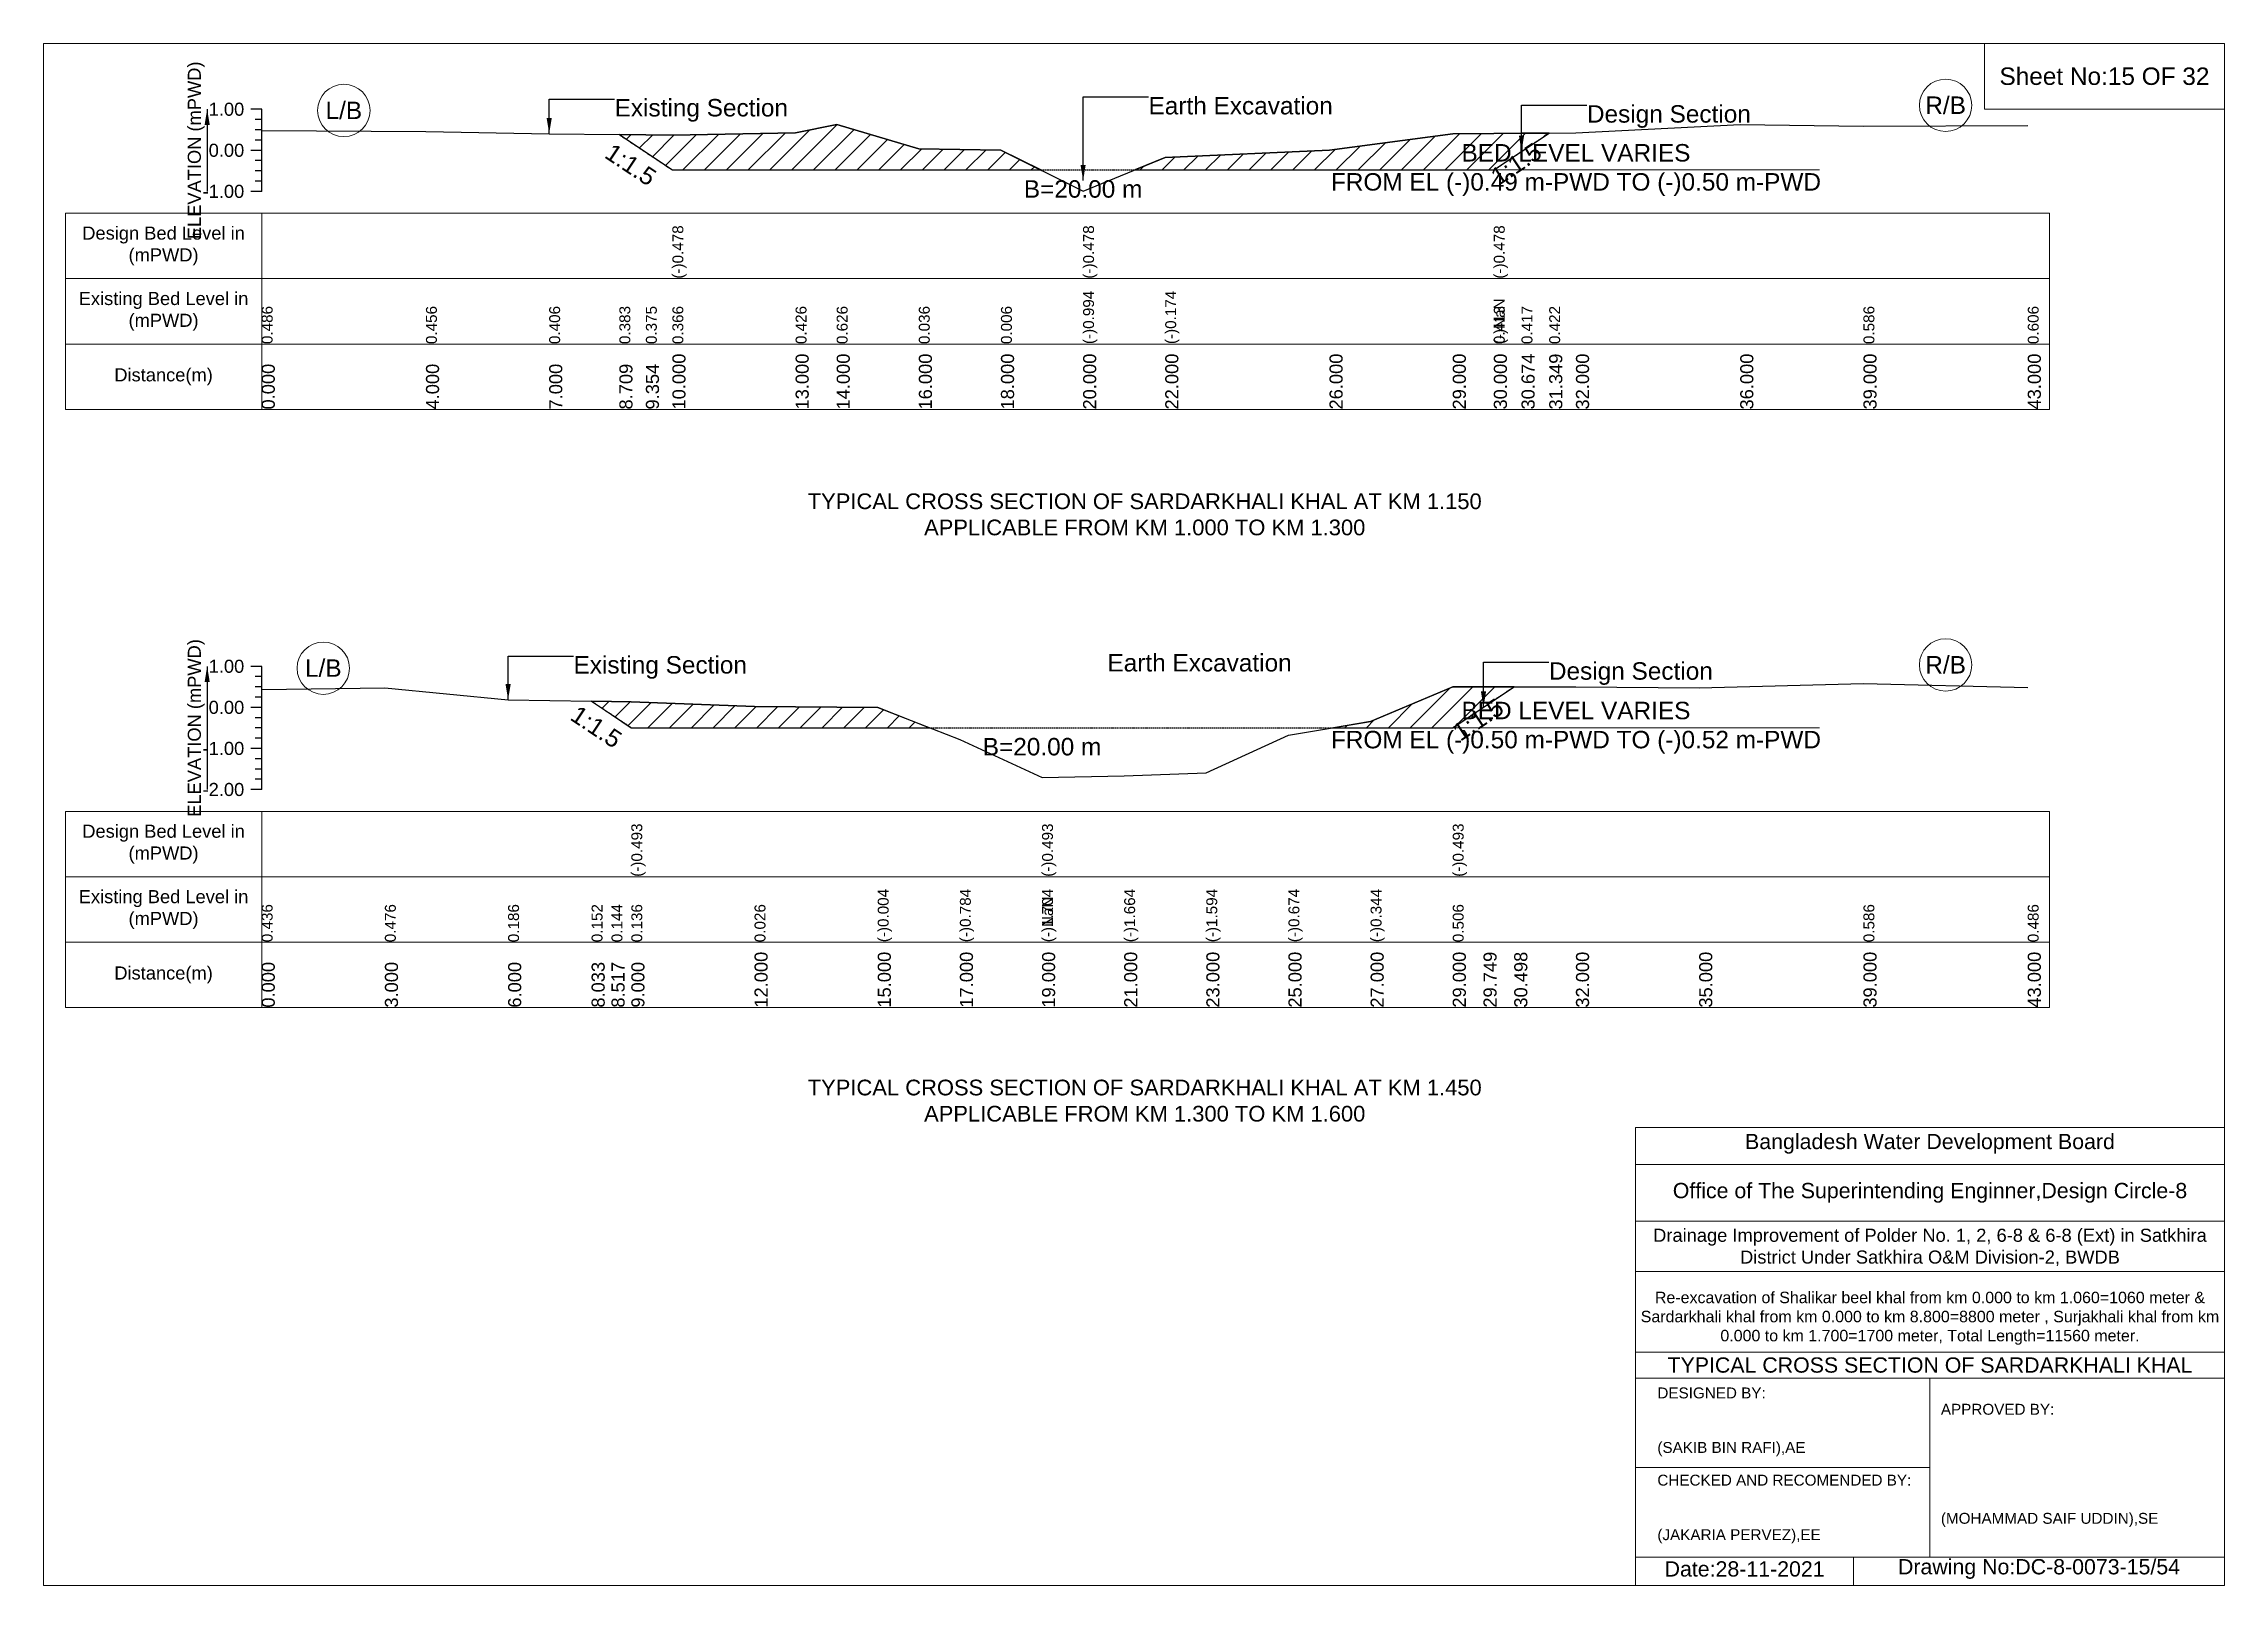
# Model space of a CAD drawing. Header units: inches. Extents: x 93000 to 416000, y -4242 to 0.
# Drawn here: x 240000 to 246000, y -4242 to 0 of the extents above; entities that cross this region are included whole.
import ezdxf

# ---------------------------------------------------------------- set-up
doc = ezdxf.new("R2010")
doc.units = ezdxf.units.IN
doc.header["$LTSCALE"] = 7
doc.header["$MEASUREMENT"] = 0
doc.linetypes.add('DASHED', pattern=[0.75, 0.5, -0.25])
for name, color, linetype, lineweight in [('Cross section Data Border', 7, 'Continuous', 9), ('Cross Section Labels', 7, 'Continuous', 9), ('Design_Bed_Level for Xsection', 7, 'DASHED', 25), ('Existing_Bed_Level for Xsection', 7, 'Continuous', 25), ('Long Section Labels', 7, 'Continuous', 9)]:
    doc.layers.add(name, color=color, linetype=linetype, lineweight=lineweight)
doc.styles.get("Standard").update_dxf_attribs({"font": 'arial.ttf'})
doc.dimstyles.get("Standard").update_dxf_attribs({"dimtxt": 0.18, "dimasz": 0.18, "dimexe": 0.18, "dimexo": 0.0625, "dimgap": 0.09, "dimtad": 0, "dimtih": 1, "dimtoh": 1, "dimdec": 4, "dimzin": 0, "dimdsep": 46, "dimtxsty": 'Standard', "dimcen": 0.09, "dimadec": 0, "dimazin": 0, "dimtfac": 1, "dimtdec": 4, "dimtofl": 0, "dimtmove": 0, "dimatfit": 3, "dimfxl": 0, "dimtolj": 1, "dimtzin": 0, "dimarcsym": 0})

msp = doc.modelspace()

# ---------------------------------------------------------------- texts
at = {"layer": 'Cross section Data Border', "attachment_point": 5}
for s, insert, char_height in [('Sheet No:15 OF 32', (245670, -90), 48), ('Bangladesh Water Development Board', (245190, -3027), 42), ('Office of The Superintending Enginner,Design Circle-8', (245190, -3162), 42)]:
    msp.add_mtext(s, dxfattribs=dict(at, insert=insert, char_height=char_height))
at = {"layer": 'Cross section Data Border'}
for s, insert, char_height, width, attachment_point in [('Design Bed Level in (mPWD)', (240330, -556.7), 36, 480, 5), ('Existing Bed Level in (mPWD)', (240330, -736.7), 36, 480, 5), ('Distance(m)', (240330, -916.7), 36, 480, 5), ('Design Bed Level in (mPWD)', (240330, -2202.4), 36, 480, 5), ('Existing Bed Level in (mPWD)', (240330, -2382.4), 36, 480, 5), ('Distance(m)', (240330, -2562.4), 36, 480, 5), ('Drainage Improvement of Polder No. 1, 2, 6-8 & 6-8 (Ext) in Satkhira District Under Satkhira O&M Division-2, BWDB', (245190, -3312), 36, 1680, 5), ('Re-excavation of Shalikar beel khal from km 0.000 to km 1.060=1060 meter & Sardarkhali khal from km 0.000 to km 8.800=8800 meter , Surjakhali khal from km 0.000 to km 1.700=1700 meter, Total Length=11560 meter.', (245190, -3507), 31.4683, 1620, 5), ('TYPICAL CROSS SECTION OF SARDARKHALI KHAL', (245190, -3636), 42, 1680, 5), ('DESIGNED BY:\\P\\P\\P(SAKIB BIN RAFI),AE', (244440, -3792), 30, 840, 4), ('APPROVED BY:\\P\\P\\P\\P\\P\\P(MOHAMMAD SAIF UDDIN),SE', (245220, -3912), 30, 840, 4), ('CHECKED AND RECOMENDED BY:\\P\\P\\P(JAKARIA PERVEZ),EE', (244440, -4032), 30, 840, 4), ('Date:28-11-2021', (244680, -4197), 42, 840, 5), ('Drawing No:DC-8-0073-15/54', (245490, -4197), 42, 1320, 5)]:
    msp.add_mtext(s, dxfattribs=dict(at, insert=insert, char_height=char_height, width=width, attachment_point=attachment_point))
at = {"layer": 'Cross Section Labels'}
for s, insert, char_height, attachment_point in [('L/B', (240826, -184), 48, 5), ('Existing Section', (241571, -152.4), 48, 1), ('Earth Excavation', (243040, -146.8), 48, 1), ('Design Section', (244246.2, -169.4), 48, 1), ('R/B', (245233, -169.8), 48, 5), ('BED LEVEL VARIES \\PFROM EL (-)0.49 m-PWD TO (-)0.50 m-PWD', (244216, -347.6), 48, 5), ('B=20.00 m', (242860, -375.9), 48, 2), ('TYPICAL CROSS SECTION OF SARDARKHALI KHAL AT KM 1.150\\PAPPLICABLE FROM KM 1.000 TO KM 1.300', (243029.5, -1295.5), 43.2, 5), ('Earth Excavation', (242927, -1679.5), 48, 1), ('L/B', (240769.5, -1718.4), 48, 5), ('Existing Section', (241458, -1685.2), 48, 1), ('Design Section', (244141.6, -1702.1), 48, 1), ('R/B', (245233, -1709.4), 48, 5), ('BED LEVEL VARIES \\PFROM EL (-)0.50 m-PWD TO (-)0.52 m-PWD', (244216, -1882.1), 48, 5), ('B=20.00 m', (242747, -1910.4), 48, 2), ('TYPICAL CROSS SECTION OF SARDARKHALI KHAL AT KM 1.450\\PAPPLICABLE FROM KM 1.300 TO KM 1.600', (243029.5, -2908.5), 43.2, 5)]:
    msp.add_mtext(s, dxfattribs=dict(at, insert=insert, char_height=char_height, attachment_point=attachment_point))
at = {"layer": 'Cross Section Labels', "char_height": 48, "attachment_point": 2}
for insert, rotation in [((241628.8, -313.1), 326.30993), ((244038, -311), 33.69007), ((241534.1, -1859.8), 326.30993), ((243933.4, -1839.8), 33.69007)]:
    msp.add_mtext('1:1.5', dxfattribs=dict(at, insert=insert, rotation=rotation))
at = {"layer": 'Existing_Bed_Level for Xsection', "char_height": 36, "attachment_point": 5, "rotation": 90}
for insert in [(240420, -293.7), (240420, -1882.9)]:
    msp.add_mtext('ELEVATION (mPWD)', dxfattribs=dict(at, insert=insert))
at = {"layer": 'Existing_Bed_Level for Xsection', "char_height": 36, "attachment_point": 6}
for s, insert in [('1.00', (240552, -180.7)), ('0.00', (240552, -293.7)), ('-1.00', (240552, -406.7)), ('1.00', (240552, -1713.4)), ('0.00', (240552, -1826.4)), ('-1.00', (240552, -1939.4)), ('-2.00', (240552, -2052.4))]:
    msp.add_mtext(s, dxfattribs=dict(at, insert=insert))
at = {"layer": 'Long Section Labels', "attachment_point": 1, "rotation": 90}
for s, insert, char_height in [('(-)0.478', (241730, -646.7), 30), ('(-)0.478', (242860, -646.7), 30), ('(-)0.478', (243990, -646.7), 30), ('(-)0.994', (242860, -826.7), 30), ('(-)0.994', (242860, -826.7), 30), ('(-)0.994', (242860, -826.7), 30), ('(-)0.174', (243086, -826.7), 30), ('(-)NaN', (243990, -826.7), 30), ('0.486', (240600, -826.7), 30), ('0.456', (241052, -826.7), 30), ('0.406', (241391, -826.7), 30), ('0.406', (241391, -826.7), 30), ('0.383', (241584.1, -826.7), 30), ('0.375', (241657.1, -826.7), 30), ('0.366', (241730, -826.7), 30), ('0.366', (241730, -826.7), 30), ('0.366', (241730, -826.7), 30), ('0.426', (242069, -826.7), 30), ('0.426', (242069, -826.7), 30), ('0.626', (242182, -826.7), 30), ('0.626', (242182, -826.7), 30), ('0.036', (242408, -826.7), 30), ('0.006', (242634, -826.7), 30), ('0.006', (242634, -826.7), 30), ('0.413', (243990, -826.7), 30), ('0.413', (243990, -826.7), 30), ('0.417', (244066.2, -826.7), 30), ('0.422', (244142.4, -826.7), 30), ('0.586', (245007, -826.7), 30), ('0.606', (245459, -826.7), 30), ('0.000', (240600, -1006.7), 36), ('4.000', (241052, -1006.7), 36), ('7.000', (241391, -1006.7), 36), ('8.709', (241584.1, -1006.7), 36), ('9.354', (241657.1, -1006.7), 36), ('10.000', (241730, -1006.7), 36), ('10.000', (241730, -1006.7), 36), ('10.000', (241730, -1006.7), 36), ('13.000', (242069, -1006.7), 36), ('14.000', (242182, -1006.7), 36), ('16.000', (242408, -1006.7), 36), ('18.000', (242634, -1006.7), 36), ('20.000', (242860, -1006.7), 36), ('20.000', (242860, -1006.7), 36), ('20.000', (242860, -1006.7), 36), ('22.000', (243086, -1006.7), 36), ('26.000', (243538, -1006.7), 36), ('29.000', (243877, -1006.7), 36), ('30.000', (243990, -1006.7), 36), ('30.000', (243990, -1006.7), 36), ('30.000', (243990, -1006.7), 36), ('30.674', (244066.2, -1006.7), 36), ('31.349', (244142.4, -1006.7), 36), ('32.000', (244216, -1006.7), 36), ('36.000', (244668, -1006.7), 36), ('39.000', (245007, -1006.7), 36), ('43.000', (245459, -1006.7), 36), ('(-)0.493', (241617, -2292.4), 30), ('(-)0.493', (242747, -2292.4), 30), ('(-)0.493', (243877, -2292.4), 30), ('(-)0.004', (242295, -2472.4), 30), ('(-)0.784', (242521, -2472.4), 30), ('(-)1.704', (242747, -2472.4), 30), ('(-)1.704', (242747, -2472.4), 30), ('(-)1.664', (242973, -2472.4), 30), ('(-)1.594', (243199, -2472.4), 30), ('(-)0.674', (243425, -2472.4), 30), ('(-)0.344', (243651, -2472.4), 30), ('0.436', (240600, -2472.4), 30), ('0.476', (240939, -2472.4), 30), ('0.476', (240939, -2472.4), 30), ('0.186', (241278, -2472.4), 30), ('0.152', (241507.7, -2472.4), 30), ('0.144', (241562.4, -2472.4), 30), ('0.136', (241617, -2472.4), 30), ('0.136', (241617, -2472.4), 30), ('0.136', (241617, -2472.4), 30), ('0.026', (241956, -2472.4), 30), ('(-)NaN', (242747, -2472.4), 30), ('(-)NaN', (242747, -2472.4), 30), ('0.506', (243877, -2472.4), 30), ('0.506', (243877, -2472.4), 30), ('0.506', (243877, -2472.4), 30), ('0.506', (243877, -2472.4), 30), ('0.506', (243877, -2472.4), 30), ('0.586', (245007, -2472.4), 30), ('0.486', (245459, -2472.4), 30), ('12.000', (241956, -2652.4), 36), ('15.000', (242295, -2652.4), 36), ('17.000', (242521, -2652.4), 36), ('19.000', (242747, -2652.4), 36), ('19.000', (242747, -2652.4), 36), ('19.000', (242747, -2652.4), 36), ('21.000', (242973, -2652.4), 36), ('23.000', (243199, -2652.4), 36), ('25.000', (243425, -2652.4), 36), ('27.000', (243651, -2652.4), 36), ('29.000', (243877, -2652.4), 36), ('29.000', (243877, -2652.4), 36), ('29.000', (243877, -2652.4), 36), ('29.749', (243961.6, -2652.4), 36), ('30.498', (244046.2, -2652.4), 36), ('32.000', (244216, -2652.4), 36), ('35.000', (244555, -2652.4), 36), ('39.000', (245007, -2652.4), 36), ('43.000', (245459, -2652.4), 36), ('0.000', (240600, -2652.4), 36), ('3.000', (240939, -2652.4), 36), ('6.000', (241278, -2652.4), 36), ('8.033', (241507.7, -2652.4), 36), ('8.517', (241562.4, -2652.4), 36), ('9.000', (241617, -2652.4), 36), ('9.000', (241617, -2652.4), 36), ('9.000', (241617, -2652.4), 36)]:
    msp.add_mtext(s, dxfattribs=dict(at, insert=insert, char_height=char_height))

# ---------------------------------------------------------------- hatches: boundary and pattern name
at = {"layer": 'Existing_Bed_Level for Xsection'}
h = msp.add_hatch(dxfattribs=at)
h.set_pattern_fill('ANSI31', color=256, scale=339, style=0)
h.paths.add_polyline_path([(241584.1, -250.4), (241657.1, -299), (241730, -347.6), (242069, -347.6), (242182, -347.6), (242408, -347.6), (242634, -347.6), (242743.3, -347.6), (242634, -293), (242408, -289.6), (242182, -222.9), (242069, -245.5), (241730, -252.3), (241657.1, -251.3)])
h = msp.add_hatch(dxfattribs=at)
h.set_pattern_fill('ANSI31', color=256, scale=339, style=0)
h.paths.add_polyline_path([(243002.4, -347.6), (243086, -347.6), (243538, -347.6), (243877, -347.6), (243990, -347.6), (244066.2, -296.8), (244142.4, -246), (244066.2, -246.5), (243990, -247), (243877, -247.8), (243538, -293), (243086, -313.3)])
h = msp.add_hatch(dxfattribs=at)
h.set_pattern_fill('ANSI31', color=256, scale=339, style=0)
h.paths.add_polyline_path([(243549.3, -1882.1), (243651, -1882.1), (243877, -1882.1), (243961.6, -1825.7), (244046.2, -1769.3), (243961.6, -1769.3), (243877, -1769.3), (243651, -1865.3)])
h = msp.add_hatch(dxfattribs=at)
h.set_pattern_fill('ANSI31', color=256, scale=339, style=0)
h.paths.add_polyline_path([(241507.7, -1809.3), (241562.4, -1845.7), (241617, -1882.1), (241956, -1882.1), (242295, -1882.1), (242436.5, -1882.1), (242295, -1826.9), (241956, -1823.5), (241617, -1811.1), (241562.4, -1810.2)])

# ---------------------------------------------------------------- linework, layer by layer
at = {"layer": 'Cross section Data Border'}
for points in [[(240000, 0), (246000, 0), (246000, -4242), (240000, -4242)], [(245340, 0), (246000, 0), (246000, -180), (245340, -180)], [(240060, -466.7), (245519, -466.7), (245519, -1006.7), (240060, -1006.7)], [(240060, -2112.4), (245519, -2112.4), (245519, -2652.4), (240060, -2652.4)]]:
    msp.add_lwpolyline(points, close=True, dxfattribs=at)
for points in [[(240600, -466.7), (240600, -1006.7)], [(240060, -646.7), (245519, -646.7)], [(240060, -826.7), (245519, -826.7)], [(240600, -2112.4), (240600, -2652.4)], [(240060, -2292.4), (245519, -2292.4)], [(240060, -2472.4), (245519, -2472.4)], [(244380, -4242), (244380, -2982), (246000, -2982)], [(244380, -3084), (246000, -3084)], [(244380, -3240), (246000, -3240)], [(244380, -3378), (246000, -3378)], [(244380, -3600), (246000, -3600)], [(244380, -3672), (246000, -3672)], [(245190, -3672), (245190, -4164)], [(244380, -3918), (245190, -3918)], [(244380, -4164), (246000, -4164)], [(244980, -4164), (244980, -4242)]]:
    msp.add_lwpolyline(points, dxfattribs=at)
at = {"layer": 'Cross Section Labels'}
for points in [[(243546.2, -347.6), (244885.8, -347.6)], [(243546.2, -1882.1), (244885.8, -1882.1)]]:
    msp.add_lwpolyline(points, dxfattribs=at)
for centre in [(240826, -184), (245233, -169.8), (240769.5, -1718.4), (245233, -1709.4)]:
    msp.add_circle(centre, 72, dxfattribs=at)
at = {"layer": 'Design_Bed_Level for Xsection'}
for points in [[(241584.1, -250.4), (241657.1, -299), (241730, -347.6), (242860, -347.6), (243990, -347.6), (244066.2, -296.8), (244142.4, -246)], [(241507.7, -1809.3), (241562.4, -1845.7), (241617, -1882.1), (242747, -1882.1), (243877, -1882.1), (243961.6, -1825.7), (244046.2, -1769.3)]]:
    msp.add_lwpolyline(points, dxfattribs=at)
at = {"layer": 'Existing_Bed_Level for Xsection'}
for points in [[(240600, -180.7), (240570, -180.7)], [(240600, -208.9), (240582, -208.9)], [(240600, -237.2), (240582, -237.2)], [(240600, -406.7), (240600, -293.7), (240600, -180.7)], [(240600, -238.8), (241052, -242.2), (241391, -247.8), (241584.1, -250.4), (241657.1, -251.3), (241730, -252.3), (241730, -252.3), (242069, -245.5), (242182, -222.9), (242408, -289.6), (242634, -293), (242860, -406), (242860, -406), (243086, -313.3), (243538, -293), (243877, -247.8), (243990, -247), (243990, -247), (244066.2, -246.5), (244142.4, -246), (244216, -245.5), (244668, -222.9), (245007, -227.5), (245459, -225.2)], [(240600, -293.7), (240570, -293.7)], [(240600, -265.4), (240582, -265.4)], [(240600, -321.9), (240582, -321.9)], [(240600, -350.2), (240582, -350.2)], [(240600, -406.7), (240570, -406.7)], [(240600, -378.4), (240582, -378.4)], [(240600, -1713.4), (240570, -1713.4)], [(240600, -2052.4), (240600, -1939.4), (240600, -1826.4), (240600, -1713.4)], [(240600, -1741.7), (240582, -1741.7)], [(240600, -1769.9), (240582, -1769.9)], [(240600, -1798.2), (240582, -1798.2)], [(240600, -1777.2), (240939, -1772.7), (241278, -1805.4), (241507.7, -1809.3), (241562.4, -1810.2), (241617, -1811.1), (241617, -1811.1), (241956, -1823.5), (242295, -1826.9), (242521, -1915), (242747, -2019), (242747, -2019), (242973, -2014.5), (243199, -2006.6), (243425, -1902.6), (243651, -1865.3), (243877, -1769.3), (243877, -1769.3), (243961.6, -1769.3), (244046.2, -1769.3), (244216, -1769.3), (244555, -1772.7), (245007, -1760.2), (245459, -1771.5)], [(240600, -1826.4), (240570, -1826.4)], [(240600, -1854.7), (240582, -1854.7)], [(240600, -1882.9), (240582, -1882.9)], [(240600, -1911.2), (240582, -1911.2)], [(240600, -1939.4), (240570, -1939.4)], [(240600, -1967.7), (240582, -1967.7)], [(240600, -1995.9), (240582, -1995.9)], [(240600, -2024.2), (240582, -2024.2)], [(240600, -2052.4), (240570, -2052.4)]]:
    msp.add_lwpolyline(points, dxfattribs=at)
for points in [[(241584.1, -250.4), (241657.1, -299), (241730, -347.6), (241730, -347.6), (242069, -347.6), (242182, -347.6), (242408, -347.6), (242634, -347.6), (242743.3, -347.6), (242634, -293), (242408, -289.6), (242182, -222.9), (242069, -245.5), (241730, -252.3), (241730, -252.3), (241657.1, -251.3)], [(243002.4, -347.6), (243086, -347.6), (243538, -347.6), (243877, -347.6), (243990, -347.6), (243990, -347.6), (244066.2, -296.8), (244142.4, -246), (244066.2, -246.5), (243990, -247), (243990, -247), (243877, -247.8), (243538, -293), (243086, -313.3)], [(243549.3, -1882.1), (243651, -1882.1), (243877, -1882.1), (243877, -1882.1), (243961.6, -1825.7), (244046.2, -1769.3), (243961.6, -1769.3), (243877, -1769.3), (243877, -1769.3), (243651, -1865.3)], [(241507.7, -1809.3), (241562.4, -1845.7), (241617, -1882.1), (241617, -1882.1), (241956, -1882.1), (242295, -1882.1), (242436.5, -1882.1), (242295, -1826.9), (241956, -1823.5), (241617, -1811.1), (241617, -1811.1), (241562.4, -1810.2)]]:
    msp.add_lwpolyline(points, close=True, dxfattribs=at)

msp.set_redraw_order([(e.dxf.handle, doc.entitydb.next_handle()) for e in msp.query("TEXT MTEXT ATTDEF DIMENSION ARC_DIMENSION")])  # texts and dimensions are drawn at this point

# ---------------------------------------------------------------- leaders
at = {"layer": 'Cross Section Labels', "annotation_type": 0, "has_hookline": 1, "hookline_direction": 0}
for points, text_width in [([(241391, -247.8), (241391, -152.4), (241570.9, -152.4)], 467.2), ([(242860, -376.8), (242860, -146.8), (243039.9, -146.8)], 497), ([(244066.2, -296.8), (244066.2, -169.4), (244246.1, -169.4)], 441.2), ([(241278, -1805.4), (241278, -1685.2), (241457.9, -1685.2)], 467.2), ([(243961.6, -1825.7), (243961.6, -1702.1), (244141.5, -1702.1)], 441.2)]:
    msp.add_leader(points, dimstyle='Standard', override={"dimasz": 43.2}, dxfattribs=dict(at, text_width=text_width))
at = {"layer": 'Existing_Bed_Level for Xsection'}
for points in [[(240450, -180.7), (240450, -406.7)], [(240450, -1713.4), (240450, -2052.4)]]:
    msp.add_leader(points, dimstyle='Standard', override={"dimasz": 43.2}, dxfattribs=at)

doc.saveas('drawing.dxf')
